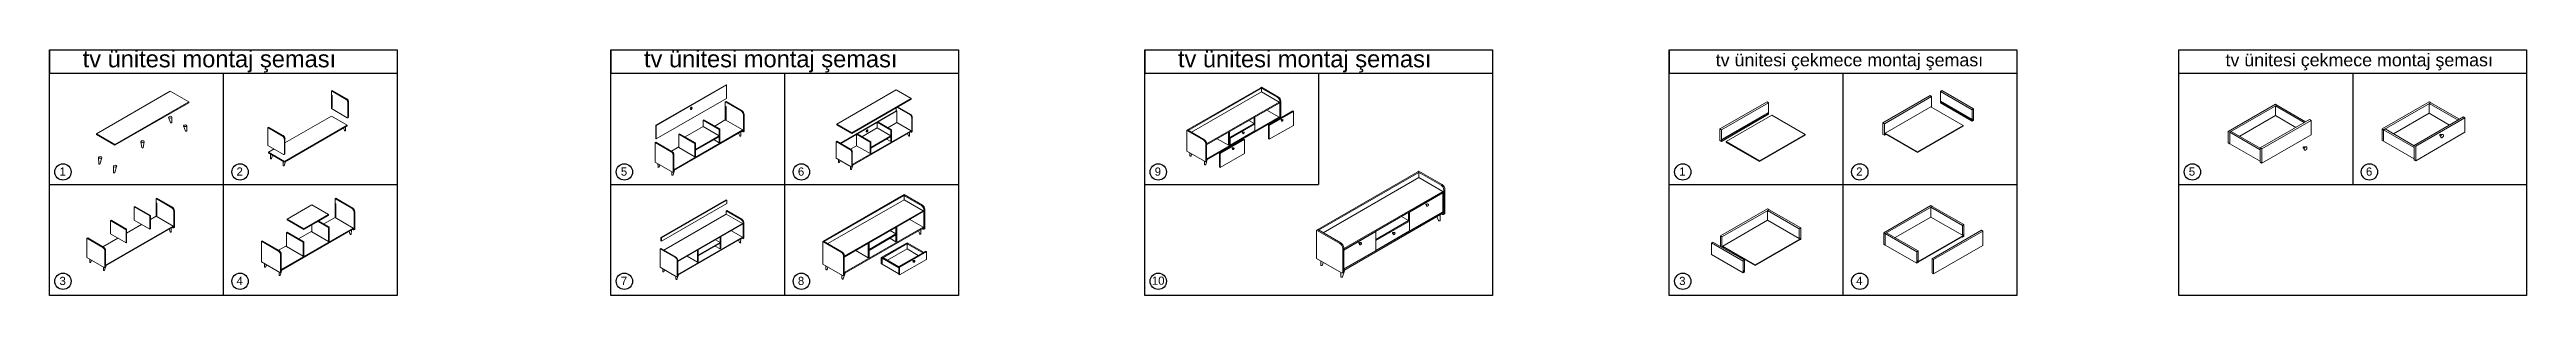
# Model space of a CAD drawing. Header units: millimetres. Extents: x -7406 to 84584, y -20714 to -7599.
# Drawn here: x 31250 to 52417, y -14600 to -12496 of the extents above; entities that cross this region are included whole.
import ezdxf

# ---------------------------------------------------------------- set-up
doc = ezdxf.new("R2010")
doc.units = ezdxf.units.MM
doc.styles.get("Standard").update_dxf_attribs({"font": 'arial.ttf'})

msp = doc.modelspace()

# ---------------------------------------------------------------- texts
for s, p in [('1', (31335, -13575)), ('2', (32848, -13575)), ('5', (36132, -13575)), ('6', (37645, -13575)), ('9', (40694, -13575)), ('1', (45176, -13575)), ('2', (46689, -13575)), ('5', (49531, -13575)), ('6', (51045, -13575)), ('3', (31335, -14510)), ('4', (32848, -14510)), ('7', (36132, -14510)), ('8', (37645, -14510)), ('10', (40670, -14508)), ('3', (45176, -14510)), ('4', (46689, -14510))]:
    msp.add_text(s, height=69.8).set_placement(p)
at = {"color": 18, "true_color": 0x000000, "attachment_point": 1}
for s, width, gutter_width, insert, char_height in [('tv ünitesi montaj şeması', 171757.09, 723, (31533, -12504), 144.58), ('tv ünitesi montaj şeması', 171757.09, 723, (36330, -12504), 144.58), ('tv ünitesi montaj şeması', 171757.09, 723, (40893, -12504), 144.58), ('tv ünitesi çekmece montaj şeması', 129498.64, 545, (45489, -12531), 109.01), ('tv ünitesi çekmece montaj şeması', 129498.64, 545, (49845, -12531), 109.01)]:
    msp.add_mtext_dynamic_manual_height_columns(s, width=width, gutter_width=gutter_width, heights=[0], dxfattribs=dict(at, insert=insert, char_height=char_height))

# ---------------------------------------------------------------- linework, layer by layer
for p, q in [((31250, -12500), (34220, -12500)), ((31250, -14600), (31250, -12500)), ((34220, -12500), (34220, -14600)), ((36047, -12500), (39017, -12500)), ((36047, -14600), (36047, -12500)), ((36047, -12500), (36047, -12700)), ((39017, -12500), (39017, -14600)), ((40610, -12500), (43580, -12500)), ((40610, -14600), (40610, -12500)), ((40610, -12500), (40610, -12700)), ((43580, -12500), (43580, -14600)), ((45091, -12500), (48061, -12500)), ((45091, -14600), (45091, -12500)), ((45091, -12500), (45091, -12700)), ((48061, -12500), (48061, -14600)), ((49447, -12500), (52417, -12500)), ((49447, -14600), (49447, -12500)), ((52417, -12500), (52417, -14600)), ((34220, -14600), (31250, -14600)), ((39017, -14600), (36047, -14600)), ((43580, -14600), (40610, -14600)), ((48061, -14600), (45091, -14600)), ((52417, -14600), (49447, -14600))]:
    msp.add_line(p, q)
at = {"color": 18, "true_color": 0x000000}
msp.add_line((31250, -12500), (31250, -12700), dxfattribs=at)
at = {"color": 7, "true_color": 0xffffff}
for p, q in [((31250, -12700), (34220, -12700)), ((32735, -12700), (32735, -14600)), ((36047, -12700), (39017, -12700)), ((37532, -12700), (37532, -14600)), ((40610, -12700), (43580, -12700)), ((42095, -12700), (42095, -13650)), ((45091, -12700), (48061, -12700)), ((46576, -12700), (46576, -14600)), ((49447, -12700), (52417, -12700)), ((50932, -12700), (50932, -13650)), ((31250, -13650), (34220, -13650)), ((36047, -13650), (39017, -13650)), ((40610, -13650), (42095, -13650)), ((45091, -13650), (48061, -13650)), ((49447, -13650), (52417, -13650))]:
    msp.add_line(p, q, dxfattribs=at)
at = {"color": 0, "linetype": 'Continuous', "lineweight": 0, "extrusion": (0, 0.816497, 0.57735)}
for p, q in [((31650, -13217), (32281, -12852)), ((32281, -12852), (32440, -12943)), ((33659, -12850), (33665, -12847)), ((33784, -12923), (33659, -12850)), ((33659, -12850), (33659, -13002)), ((33662, -12887), (33665, -12888)), ((33662, -12991), (33662, -12887)), ((33665, -12847), (33790, -12919)), ((33665, -12888), (33665, -12992)), ((37031, -12798), (36431, -13144)), ((36434, -13146), (37034, -12799)), ((37031, -12798), (37034, -12799)), ((37034, -12799), (37034, -12915)), ((37977, -13134), (38486, -12841)), ((38486, -12841), (38613, -12914)), ((40975, -13184), (41601, -12823)), ((41607, -12827), (40981, -13188)), ((41010, -13204), (41607, -12859)), ((41601, -12823), (41607, -12819)), ((41746, -12907), (41601, -12823)), ((41601, -12823), (41607, -12827)), ((41607, -12819), (41753, -12903)), ((41607, -12859), (41607, -12827)), ((41607, -12859), (41758, -12946)), ((46918, -13124), (47320, -12891)), ((47333, -12899), (46931, -13131)), ((47320, -12891), (47333, -12899)), ((47333, -12899), (47333, -12989)), ((47409, -12855), (47421, -12848)), ((47409, -12855), (47409, -12938)), ((47679, -13011), (47409, -12855)), ((47421, -12848), (47692, -13004)), ((32440, -12943), (31808, -13308)), ((31808, -13315), (32440, -12951)), ((32285, -13121), (32268, -13077)), ((32296, -13075), (32295, -13120)), ((32440, -12943), (32440, -12951)), ((33262, -13294), (33659, -13065)), ((33659, -13002), (33793, -13080)), ((33659, -13065), (33794, -13142)), ((33665, -12989), (33662, -12991)), ((33665, -12992), (33662, -12991)), ((33798, -13080), (33803, -13077)), ((33799, -12949), (33799, -13076)), ((33805, -12946), (33805, -13073)), ((36434, -13261), (37034, -12915)), ((36841, -13097), (36835, -13101)), ((36835, -13101), (36971, -13179)), ((36835, -13101), (36835, -13156)), ((36977, -13176), (36841, -13097)), ((36934, -13151), (37025, -13099)), ((37025, -12945), (37031, -12942)), ((37163, -13025), (37025, -12945)), ((37025, -12945), (37025, -13099)), ((37025, -13099), (37174, -13184)), ((37028, -12985), (37031, -12987)), ((37028, -13100), (37028, -12985)), ((37031, -13099), (37028, -13100)), ((37031, -13102), (37028, -13100)), ((37031, -12942), (37169, -13022)), ((37031, -12987), (37031, -13102)), ((37180, -13054), (37180, -13195)), ((37186, -13051), (37186, -13191)), ((38488, -13020), (38009, -13297)), ((38011, -13299), (38491, -13022)), ((38613, -12914), (38105, -13208)), ((38105, -13214), (38613, -12920)), ((38328, -13116), (38323, -13119)), ((38323, -13119), (38439, -13186)), ((38323, -13119), (38323, -13166)), ((38445, -13183), (38328, -13116)), ((38413, -13165), (38491, -13120)), ((38486, -12994), (38486, -13022)), ((38488, -13020), (38491, -13022)), ((38491, -13022), (38491, -13120)), ((38491, -13120), (38613, -13191)), ((38604, -13054), (38492, -12990)), ((38497, -12987), (38609, -13051)), ((38613, -12914), (38613, -12920)), ((38618, -13079), (38618, -13200)), ((38623, -13076), (38623, -13197)), ((41758, -12946), (41138, -13304)), ((41138, -13311), (41758, -12954)), ((41758, -13075), (41138, -13433)), ((41138, -13440), (41758, -13082)), ((41500, -13102), (41544, -13128)), ((41544, -13077), (41544, -13128)), ((41551, -13073), (41551, -13131)), ((41653, -13014), (41758, -13075)), ((41667, -13142), (41874, -13022)), ((41880, -13026), (41673, -13145)), ((41723, -13109), (41721, -13103)), ((41741, -13092), (41741, -13099)), ((41751, -13086), (41757, -13090)), ((41758, -12946), (41758, -12954)), ((41758, -13075), (41758, -13082)), ((41764, -12938), (41764, -13085)), ((41771, -12934), (41771, -13082)), ((41780, -13108), (41781, -13109)), ((41788, -13095), (41789, -13096)), ((41874, -13022), (41880, -13026)), ((41880, -13026), (41880, -13145)), ((45524, -13176), (45927, -12944)), ((45939, -12952), (45537, -13184)), ((45537, -13282), (45939, -13050)), ((45543, -13263), (45933, -13039)), ((45933, -13045), (45543, -13270)), ((45579, -13284), (45969, -13059)), ((45927, -12944), (45939, -12952)), ((45933, -13045), (45927, -13042)), ((45933, -13039), (45933, -13045)), ((45939, -12952), (45939, -13050)), ((45969, -13059), (46252, -13223)), ((46937, -13211), (47327, -12986)), ((47327, -12986), (47603, -13145)), ((47409, -12938), (47679, -13094)), ((47409, -12945), (47414, -12942)), ((47679, -13101), (47409, -12945)), ((47409, -12945), (47409, -12953)), ((47409, -12953), (47679, -13109)), ((47692, -13004), (47679, -13011)), ((47679, -13011), (47679, -13094)), ((47679, -13094), (47685, -13091)), ((47685, -13097), (47679, -13094)), ((47685, -13097), (47679, -13101)), ((47679, -13101), (47679, -13109)), ((47679, -13109), (47692, -13102)), ((47685, -13091), (47685, -13097)), ((47692, -13004), (47692, -13102)), ((49868, -13197), (50271, -12964)), ((50283, -12972), (49881, -13204)), ((49966, -13238), (50271, -13062)), ((50563, -13094), (50141, -13338)), ((50154, -13345), (50576, -13102)), ((50271, -12964), (50283, -12972)), ((50271, -12979), (50283, -12972)), ((50271, -12979), (50271, -13062)), ((50517, -13121), (50271, -12979)), ((50271, -13062), (50445, -13163)), ((50283, -12972), (50529, -13114)), ((50576, -13102), (50563, -13094)), ((50576, -13225), (50576, -13102)), ((51184, -13176), (51586, -12943)), ((51599, -12951), (51196, -13183)), ((51281, -13217), (51586, -13041)), ((51878, -13073), (51457, -13317)), ((51470, -13324), (51891, -13081)), ((51586, -12943), (51599, -12951)), ((51586, -12958), (51599, -12951)), ((51586, -12958), (51586, -13041)), ((51832, -13100), (51586, -12958)), ((51586, -13041), (51760, -13142)), ((51599, -12951), (51845, -13093)), ((51891, -13081), (51878, -13073)), ((51891, -13204), (51891, -13081)), ((31808, -13308), (31650, -13217)), ((31650, -13217), (31650, -13224)), ((31650, -13224), (31808, -13315)), ((31808, -13308), (31808, -13315)), ((32040, -13334), (32031, -13285)), ((32050, -13334), (32059, -13285)), ((32412, -13194), (32395, -13150)), ((32423, -13148), (32422, -13193)), ((33122, -13161), (33116, -13164)), ((33116, -13164), (33241, -13236)), ((33116, -13164), (33116, -13316)), ((33250, -13393), (33116, -13316)), ((33247, -13233), (33122, -13161)), ((33794, -13142), (33257, -13453)), ((33257, -13459), (33794, -13149)), ((33257, -13262), (33257, -13390)), ((33262, -13259), (33262, -13387)), ((33771, -13188), (33762, -13167)), ((33780, -13157), (33779, -13188)), ((33794, -13142), (33794, -13149)), ((36431, -13288), (36425, -13292)), ((36425, -13292), (36563, -13371)), ((36425, -13292), (36425, -13460)), ((36434, -13146), (36431, -13144)), ((36431, -13144), (36431, -13259)), ((36431, -13259), (36434, -13261)), ((36569, -13368), (36431, -13288)), ((36434, -13261), (36434, -13146)), ((36564, -13365), (36628, -13328)), ((37174, -13184), (36586, -13524)), ((36586, -13531), (37174, -13191)), ((36628, -13220), (36634, -13217)), ((36764, -13299), (36628, -13220)), ((36628, -13220), (36628, -13334)), ((36628, -13334), (36764, -13413)), ((36634, -13217), (36770, -13295)), ((36682, -13244), (36835, -13156)), ((36770, -13295), (36764, -13299)), ((36764, -13299), (36764, -13413)), ((36971, -13235), (36770, -13350)), ((36770, -13357), (36971, -13242)), ((36770, -13295), (36770, -13409)), ((36835, -13156), (36971, -13235)), ((36971, -13293), (36926, -13267)), ((36971, -13179), (36977, -13176)), ((36971, -13179), (36971, -13293)), ((36971, -13235), (36971, -13242)), ((36977, -13290), (36971, -13293)), ((36977, -13176), (36977, -13290)), ((37148, -13235), (37139, -13211)), ((37158, -13200), (37157, -13235)), ((37167, -13195), (37173, -13199)), ((37174, -13184), (37174, -13191)), ((37178, -13199), (37184, -13196)), ((37977, -13279), (37972, -13282)), ((37972, -13282), (38090, -13351)), ((37972, -13282), (37972, -13426)), ((38105, -13208), (37977, -13134)), ((37977, -13134), (37977, -13140)), ((37977, -13140), (38105, -13214)), ((38096, -13348), (37977, -13279)), ((38096, -13348), (38147, -13319)), ((38105, -13208), (38105, -13214)), ((38613, -13191), (38110, -13481)), ((38110, -13487), (38613, -13197)), ((38146, -13221), (38151, -13218)), ((38263, -13288), (38146, -13221)), ((38146, -13221), (38146, -13319)), ((38146, -13319), (38263, -13386)), ((38151, -13218), (38268, -13285)), ((38192, -13242), (38323, -13166)), ((38268, -13285), (38263, -13288)), ((38263, -13288), (38263, -13386)), ((38439, -13234), (38268, -13333)), ((38268, -13339), (38439, -13240)), ((38268, -13285), (38268, -13383)), ((38268, -13333), (38268, -13339)), ((38323, -13166), (38439, -13234)), ((38439, -13284), (38401, -13262)), ((38439, -13186), (38445, -13183)), ((38439, -13186), (38439, -13284)), ((38439, -13234), (38439, -13240)), ((38445, -13281), (38439, -13284)), ((38445, -13183), (38445, -13281)), ((38591, -13234), (38583, -13214)), ((38599, -13204), (38599, -13234)), ((38607, -13200), (38612, -13203)), ((38613, -13191), (38613, -13197)), ((38616, -13203), (38622, -13200)), ((40975, -13184), (40969, -13188)), ((40969, -13188), (41114, -13272)), ((40969, -13188), (40969, -13365)), ((40981, -13188), (40975, -13184)), ((41120, -13268), (40975, -13184)), ((41132, -13303), (41132, -13451)), ((41138, -13299), (41138, -13447)), ((41229, -13259), (41326, -13315)), ((41455, -13264), (41248, -13383)), ((41254, -13387), (41462, -13267)), ((41326, -13203), (41326, -13315)), ((41326, -13315), (41333, -13312)), ((41544, -13128), (41333, -13250)), ((41544, -13128), (41333, -13250)), ((41333, -13199), (41333, -13312)), ((41333, -13250), (41333, -13257)), ((41333, -13250), (41339, -13254)), ((41333, -13312), (41333, -13250)), ((41339, -13315), (41333, -13312)), ((41339, -13254), (41551, -13131)), ((41551, -13193), (41339, -13315)), ((41339, -13315), (41339, -13254)), ((41448, -13215), (41450, -13216)), ((41462, -13267), (41455, -13264)), ((41456, -13202), (41457, -13203)), ((41462, -13267), (41462, -13386)), ((41551, -13131), (41544, -13128)), ((41551, -13193), (41551, -13131)), ((41673, -13145), (41667, -13142)), ((41667, -13142), (41667, -13260)), ((41667, -13260), (41673, -13264)), ((41673, -13264), (41880, -13145)), ((41673, -13145), (41673, -13264)), ((45537, -13184), (45524, -13176)), ((45524, -13176), (45524, -13274)), ((45524, -13274), (45537, -13282)), ((45537, -13184), (45537, -13282)), ((45543, -13270), (45543, -13263)), ((45579, -13291), (45579, -13284)), ((45579, -13284), (45862, -13448)), ((45862, -13454), (45579, -13291)), ((45862, -13448), (46252, -13223)), ((45862, -13454), (46252, -13229)), ((46252, -13223), (46252, -13229)), ((46931, -13131), (46918, -13124)), ((46918, -13124), (46918, -13222)), ((46918, -13222), (46931, -13229)), ((46931, -13131), (46931, -13229)), ((46931, -13229), (46944, -13221)), ((46937, -13217), (46937, -13211)), ((46937, -13211), (47213, -13370)), ((47213, -13377), (46937, -13217)), ((47213, -13370), (47603, -13145)), ((47213, -13377), (47603, -13152)), ((47603, -13145), (47603, -13152)), ((49881, -13204), (49868, -13197)), ((49868, -13197), (49868, -13295)), ((49868, -13295), (49881, -13302)), ((49881, -13204), (49894, -13197)), ((49881, -13204), (49881, -13302)), ((49881, -13204), (49881, -13302)), ((50141, -13354), (49881, -13204)), ((49881, -13302), (50141, -13452)), ((49894, -13197), (50141, -13340)), ((50576, -13225), (50154, -13468)), ((50535, -13329), (50538, -13330)), ((51196, -13183), (51184, -13176)), ((51184, -13176), (51184, -13274)), ((51184, -13274), (51196, -13281)), ((51196, -13183), (51209, -13176)), ((51196, -13183), (51196, -13281)), ((51196, -13183), (51196, -13281)), ((51457, -13333), (51196, -13183)), ((51196, -13281), (51457, -13431)), ((51209, -13176), (51457, -13319)), ((51457, -13317), (51470, -13324)), ((51457, -13440), (51457, -13317)), ((51891, -13204), (51470, -13447)), ((51470, -13447), (51470, -13324)), ((51687, -13248), (51690, -13250)), ((51702, -13222), (51705, -13224)), ((31670, -13475), (31669, -13421)), ((31696, -13422), (31680, -13476)), ((31797, -13549), (31796, -13494)), ((31823, -13496), (31807, -13549)), ((33122, -13375), (33170, -13347)), ((33257, -13453), (33122, -13375)), ((33122, -13375), (33122, -13381)), ((33122, -13381), (33257, -13459)), ((33139, -13428), (33138, -13391)), ((33156, -13401), (33147, -13428)), ((33247, -13490), (33246, -13453)), ((33255, -13394), (33260, -13390)), ((33267, -13453), (33255, -13491)), ((33257, -13453), (33257, -13459)), ((36573, -13545), (36425, -13460)), ((36450, -13500), (36449, -13474)), ((36465, -13483), (36459, -13500)), ((36569, -13569), (36569, -13543)), ((36578, -13546), (36584, -13542)), ((36592, -13527), (36579, -13569)), ((36580, -13401), (36580, -13541)), ((36586, -13397), (36586, -13538)), ((36764, -13413), (36770, -13409)), ((36770, -13350), (36770, -13357)), ((38099, -13499), (37972, -13426)), ((37993, -13461), (37993, -13438)), ((38006, -13446), (38001, -13461)), ((38096, -13520), (38095, -13497)), ((38103, -13500), (38108, -13497)), ((38115, -13484), (38104, -13520)), ((38105, -13376), (38105, -13496)), ((38110, -13373), (38110, -13493)), ((38263, -13386), (38268, -13383)), ((41125, -13455), (40969, -13365)), ((40995, -13407), (40994, -13380)), ((41010, -13389), (41005, -13408)), ((41121, -13480), (41120, -13453)), ((41130, -13456), (41136, -13452)), ((41144, -13436), (41131, -13481)), ((41248, -13383), (41254, -13387)), ((41248, -13383), (41248, -13502)), ((41254, -13506), (41248, -13502)), ((41462, -13386), (41254, -13506)), ((41254, -13387), (41254, -13506)), ((41363, -13351), (41361, -13350)), ((41370, -13338), (41369, -13337)), ((42087, -14036), (42942, -13542)), ((42942, -13542), (42951, -13537)), ((42942, -13542), (42951, -13547)), ((43141, -13656), (42942, -13542)), ((42951, -13537), (43150, -13651)), ((45862, -13448), (45862, -13454)), ((47213, -13370), (47213, -13377)), ((50141, -13338), (50154, -13345)), ((50141, -13461), (50141, -13338)), ((50154, -13468), (50141, -13461)), ((50154, -13468), (50154, -13345)), ((50520, -13355), (50523, -13356)), ((51470, -13447), (51457, -13440)), ((37864, -14134), (38545, -13741)), ((38552, -13745), (37871, -14138)), ((38545, -13741), (38552, -13737)), ((38545, -13741), (38552, -13745)), ((38703, -13832), (38545, -13741)), ((38552, -13737), (38710, -13828)), ((38552, -13781), (38552, -13745)), ((42951, -13547), (42095, -14041)), ((42134, -14063), (42951, -13592)), ((43156, -13710), (42310, -14199)), ((42310, -14209), (43156, -13720)), ((43156, -13722), (42873, -13886)), ((42951, -13592), (42951, -13547)), ((42951, -13592), (43156, -13710)), ((43155, -13721), (43156, -13722)), ((43156, -13710), (43156, -13720)), ((43156, -13722), (43156, -13884)), ((43165, -13698), (43165, -13901)), ((43174, -13693), (43174, -13896)), ((31770, -13960), (31776, -13957)), ((31904, -14038), (31770, -13960)), ((31770, -13960), (31770, -14072)), ((31776, -13957), (31909, -14034)), ((31979, -13840), (31973, -13843)), ((31973, -13843), (32107, -13920)), ((31973, -13843), (31973, -13955)), ((32107, -14032), (31973, -13955)), ((32113, -13917), (31979, -13840)), ((32107, -13920), (32113, -13917)), ((32107, -13920), (32107, -14032)), ((32113, -13917), (32113, -14029)), ((32113, -13949), (32160, -13922)), ((32160, -13771), (32166, -13768)), ((32295, -13849), (32160, -13771)), ((32160, -13771), (32160, -13922)), ((32160, -13922), (32306, -14006)), ((32163, -13810), (32166, -13812)), ((32163, -13924), (32163, -13810)), ((32166, -13922), (32163, -13924)), ((32166, -13925), (32163, -13924)), ((32166, -13768), (32301, -13846)), ((32166, -13812), (32166, -13925)), ((32312, -13878), (32312, -14016)), ((32318, -13875), (32318, -14013)), ((33280, -13947), (33491, -13825)), ((33423, -14029), (33280, -13947)), ((33280, -13947), (33280, -13954)), ((33280, -13954), (33423, -14037)), ((33634, -13908), (33423, -14029)), ((33423, -14037), (33634, -13915)), ((33491, -13825), (33634, -13908)), ((33545, -13967), (33634, -14018)), ((33640, -14015), (33551, -13963)), ((33595, -13988), (33690, -13933)), ((33634, -13908), (33634, -13915)), ((33690, -13773), (33697, -13769)), ((33835, -13856), (33690, -13773)), ((33690, -13773), (33690, -13933)), ((33690, -13933), (33846, -14024)), ((33694, -13815), (33697, -13816)), ((33694, -13935), (33694, -13815)), ((33697, -13934), (33694, -13935)), ((33697, -13937), (33694, -13935)), ((33697, -13769), (33841, -13853)), ((33697, -13816), (33697, -13937)), ((33853, -13887), (33853, -14035)), ((33859, -13883), (33859, -14031)), ((36473, -14103), (37032, -13781)), ((37037, -13784), (36479, -14107)), ((36479, -14136), (37037, -13814)), ((36499, -14212), (37032, -13904)), ((37032, -13781), (37037, -13784)), ((37032, -13875), (37037, -13872)), ((37161, -13950), (37032, -13875)), ((37032, -13875), (37032, -13904)), ((37032, -13904), (37172, -13985)), ((37037, -13814), (37037, -13784)), ((37037, -13872), (37167, -13946)), ((37902, -14156), (38552, -13781)), ((38715, -13875), (38041, -14264)), ((38041, -14273), (38715, -13883)), ((38552, -13781), (38715, -13875)), ((38601, -13949), (38715, -14015)), ((38715, -13875), (38715, -13883)), ((38722, -13866), (38722, -14027)), ((38729, -13862), (38729, -14023)), ((43156, -13886), (42310, -14375)), ((42310, -14385), (43156, -13896)), ((42864, -13958), (42584, -14120)), ((42864, -13958), (42584, -14120)), ((42584, -14130), (42873, -13963)), ((42804, -13924), (42864, -13958)), ((42864, -13889), (42864, -13958)), ((42864, -13889), (42864, -13958)), ((42873, -13963), (42864, -13958)), ((42873, -13886), (42872, -13885)), ((42873, -14048), (43156, -13884)), ((42873, -13886), (42873, -14048)), ((42873, -14048), (42873, -13963)), ((43019, -13835), (43021, -13836)), ((43030, -13817), (43032, -13818)), ((43119, -13959), (43106, -13925)), ((43134, -13909), (43133, -13958)), ((43147, -13902), (43155, -13907)), ((43155, -13885), (43156, -13886)), ((43156, -13886), (43156, -13896)), ((43162, -13907), (43171, -13902)), ((45529, -14091), (45932, -13859)), ((45944, -13866), (45542, -14099)), ((45548, -14178), (45932, -13957)), ((45932, -13859), (45944, -13866)), ((45932, -13874), (45944, -13866)), ((45932, -13874), (45932, -13957)), ((46202, -14030), (45932, -13874)), ((45932, -13957), (46202, -14113)), ((45944, -13866), (46215, -14022)), ((46924, -14063), (47326, -13831)), ((47339, -13838), (46936, -14071)), ((47021, -14105), (47326, -13929)), ((47326, -13831), (47339, -13838)), ((47326, -13846), (47339, -13838)), ((47326, -13846), (47326, -13929)), ((47596, -14002), (47326, -13846)), ((47326, -13929), (47596, -14085)), ((47339, -13838), (47609, -13994)), ((31576, -14108), (31570, -14111)), ((31570, -14111), (31706, -14190)), ((31570, -14111), (31570, -14276)), ((31712, -14186), (31576, -14108)), ((31706, -14183), (31834, -14109)), ((32306, -14006), (31728, -14340)), ((31728, -14346), (32306, -14013)), ((31770, -14072), (31904, -14150)), ((31909, -14034), (31904, -14038)), ((31904, -14038), (31904, -14150)), ((31904, -14150), (31909, -14146)), ((31909, -14066), (32037, -13992)), ((31909, -14034), (31909, -14146)), ((32113, -14029), (32107, -14032)), ((32281, -14056), (32272, -14033)), ((32290, -14022), (32290, -14055)), ((32299, -14017), (32305, -14020)), ((32306, -14006), (32306, -14013)), ((32310, -14021), (32316, -14017)), ((33068, -14132), (33061, -14136)), ((33061, -14136), (33206, -14220)), ((33061, -14136), (33061, -14312)), ((33212, -14216), (33068, -14132)), ((33207, -14213), (33274, -14174)), ((33846, -14024), (33230, -14379)), ((33230, -14387), (33846, -14031)), ((33274, -14061), (33280, -14057)), ((33417, -14143), (33274, -14061)), ((33274, -14061), (33274, -14180)), ((33274, -14180), (33417, -14263)), ((33280, -14057), (33423, -14140)), ((33378, -14114), (33491, -14049)), ((33423, -14140), (33417, -14143)), ((33417, -14143), (33417, -14263)), ((33423, -14029), (33423, -14037)), ((33423, -14140), (33423, -14259)), ((33491, -13998), (33491, -14055)), ((33634, -14138), (33491, -14055)), ((33634, -14018), (33640, -14015)), ((33634, -14018), (33634, -14138)), ((33640, -14134), (33634, -14138)), ((33640, -14015), (33640, -14134)), ((33819, -14077), (33810, -14052)), ((33830, -14040), (33829, -14076)), ((33839, -14035), (33846, -14039)), ((33846, -14024), (33846, -14031)), ((33851, -14039), (33857, -14035)), ((36479, -14107), (36473, -14103)), ((36473, -14133), (36473, -14103)), ((36473, -14133), (36479, -14136)), ((36479, -14136), (36479, -14107)), ((37172, -13985), (36619, -14304)), ((36619, -14310), (37172, -13991)), ((37172, -14100), (36619, -14419)), ((36619, -14425), (37172, -14106)), ((36981, -14147), (36792, -14256)), ((36792, -14262), (36981, -14153)), ((36981, -14202), (36939, -14178)), ((36942, -14124), (36981, -14147)), ((36981, -14101), (36981, -14202)), ((36981, -14147), (36981, -14153)), ((36987, -14098), (36987, -14199)), ((37078, -14046), (37172, -14100)), ((37147, -14147), (37139, -14125)), ((37157, -14115), (37156, -14147)), ((37165, -14110), (37171, -14113)), ((37172, -13985), (37172, -13991)), ((37172, -14100), (37172, -14106)), ((37175, -14114), (37181, -14110)), ((37177, -13977), (37177, -14109)), ((37183, -13974), (37183, -14106)), ((37864, -14134), (37857, -14138)), ((37857, -14138), (38015, -14230)), ((37857, -14138), (37857, -14331)), ((37871, -14138), (37864, -14134)), ((38022, -14226), (37864, -14134)), ((38715, -14015), (38041, -14404)), ((38041, -14413), (38715, -14023)), ((38246, -14154), (38246, -14277)), ((38483, -14073), (38253, -14206)), ((38253, -14214), (38483, -14081)), ((38253, -14150), (38253, -14273)), ((38358, -14276), (38578, -14149)), ((38585, -14153), (38365, -14280)), ((38483, -14140), (38432, -14110)), ((38435, -14045), (38483, -14073)), ((38483, -14018), (38483, -14140)), ((38483, -14073), (38483, -14081)), ((38490, -14136), (38483, -14140)), ((38490, -14013), (38490, -14136)), ((38578, -14149), (38585, -14153)), ((38578, -14157), (38585, -14153)), ((38578, -14157), (38578, -14202)), ((38712, -14234), (38578, -14157)), ((38585, -14153), (38719, -14230)), ((38686, -14074), (38676, -14046)), ((38697, -14034), (38697, -14073)), ((38708, -14028), (38715, -14032)), ((38715, -14015), (38715, -14023)), ((38720, -14032), (38727, -14028)), ((42087, -14036), (42078, -14041)), ((42078, -14041), (42277, -14155)), ((42078, -14041), (42078, -14283)), ((42285, -14150), (42087, -14036)), ((42095, -14041), (42087, -14036)), ((42310, -14211), (42584, -14052)), ((42449, -14167), (42447, -14165)), ((42459, -14149), (42457, -14148)), ((42584, -14052), (42583, -14052)), ((42873, -14048), (42584, -14215)), ((42584, -14052), (42584, -14215)), ((42584, -14215), (42584, -14130)), ((42733, -14078), (42735, -14079)), ((42743, -14060), (42745, -14061)), ((45452, -14151), (45465, -14143)), ((45452, -14151), (45452, -14249)), ((45722, -14307), (45452, -14151)), ((45465, -14143), (45735, -14299)), ((45542, -14099), (45529, -14091)), ((45529, -14091), (45529, -14181)), ((45542, -14099), (45542, -14188)), ((45548, -14185), (45548, -14178)), ((45548, -14178), (45825, -14338)), ((45825, -14338), (46215, -14113)), ((45825, -14344), (46215, -14119)), ((46201, -14127), (46202, -14128)), ((46215, -14022), (46202, -14030)), ((46202, -14030), (46202, -14113)), ((46202, -14113), (46208, -14109)), ((46202, -14128), (46215, -14120)), ((46202, -14127), (46202, -14128)), ((46208, -14109), (46215, -14113)), ((46215, -14022), (46215, -14113)), ((46215, -14113), (46215, -14119)), ((46215, -14119), (46215, -14120)), ((46936, -14071), (46924, -14063)), ((46924, -14063), (46924, -14161)), ((46924, -14161), (46936, -14169)), ((46936, -14071), (46949, -14063)), ((46936, -14071), (46936, -14169)), ((46936, -14071), (46936, -14169)), ((47206, -14226), (46936, -14071)), ((46936, -14169), (47206, -14324)), ((46949, -14063), (47219, -14219)), ((47219, -14310), (47609, -14085)), ((47219, -14316), (47609, -14091)), ((47759, -14042), (47337, -14286)), ((47350, -14293), (47772, -14050)), ((47772, -14173), (47350, -14416)), ((47595, -14099), (47596, -14100)), ((47609, -13994), (47596, -14002)), ((47596, -14002), (47596, -14085)), ((47596, -14085), (47602, -14081)), ((47596, -14100), (47609, -14092)), ((47596, -14099), (47596, -14100)), ((47602, -14081), (47609, -14085)), ((47609, -13994), (47609, -14085)), ((47609, -14085), (47609, -14091)), ((47609, -14091), (47609, -14092)), ((47772, -14050), (47759, -14042)), ((47772, -14173), (47772, -14050)), ((31716, -14361), (31570, -14276)), ((31594, -14316), (31594, -14290)), ((31609, -14299), (31604, -14316)), ((31712, -14384), (31711, -14358)), ((31720, -14361), (31726, -14358)), ((31734, -14343), (31721, -14384)), ((31722, -14218), (31722, -14357)), ((31728, -14215), (31728, -14353)), ((33217, -14402), (33061, -14312)), ((33087, -14354), (33087, -14327)), ((33103, -14336), (33097, -14355)), ((33236, -14383), (33222, -14427)), ((33224, -14250), (33224, -14398)), ((33230, -14246), (33230, -14394)), ((33417, -14263), (33423, -14259)), ((36473, -14197), (36468, -14200)), ((36468, -14200), (36598, -14275)), ((36468, -14200), (36468, -14358)), ((36607, -14439), (36468, -14358)), ((36603, -14272), (36473, -14197)), ((36491, -14396), (36491, -14372)), ((36505, -14380), (36500, -14397)), ((36613, -14303), (36613, -14435)), ((36619, -14299), (36619, -14432)), ((36700, -14264), (36787, -14314)), ((36787, -14214), (36787, -14314)), ((36787, -14314), (36792, -14311)), ((36792, -14210), (36792, -14311)), ((36792, -14256), (36792, -14262)), ((36987, -14199), (36981, -14202)), ((38027, -14429), (37857, -14331)), ((37885, -14377), (37885, -14347)), ((37902, -14357), (37896, -14378)), ((38034, -14263), (38034, -14425)), ((38041, -14259), (38041, -14421)), ((38140, -14216), (38246, -14277)), ((38246, -14277), (38253, -14273)), ((38253, -14206), (38253, -14214)), ((38365, -14280), (38358, -14276)), ((38358, -14276), (38358, -14329)), ((38358, -14329), (38365, -14333)), ((38365, -14280), (38372, -14276)), ((38365, -14280), (38365, -14333)), ((38365, -14280), (38365, -14333)), ((38507, -14362), (38365, -14280)), ((38365, -14333), (38507, -14415)), ((38372, -14276), (38507, -14354)), ((38412, -14298), (38578, -14202)), ((38738, -14220), (38507, -14353)), ((38507, -14353), (38514, -14357)), ((38507, -14420), (38507, -14353)), ((38514, -14357), (38745, -14224)), ((38745, -14291), (38514, -14424)), ((38514, -14424), (38514, -14357)), ((38578, -14202), (38673, -14257)), ((38633, -14315), (38635, -14316)), ((38641, -14301), (38643, -14302)), ((38745, -14224), (38738, -14220)), ((38745, -14291), (38745, -14224)), ((42291, -14406), (42078, -14283)), ((42113, -14340), (42113, -14303)), ((42135, -14316), (42127, -14341)), ((42318, -14380), (42299, -14440)), ((42301, -14197), (42301, -14400)), ((42310, -14192), (42310, -14395)), ((42584, -14215), (42310, -14373)), ((45452, -14249), (45722, -14405)), ((45825, -14344), (45548, -14185)), ((45549, -14192), (45555, -14189)), ((45735, -14299), (45722, -14307)), ((45722, -14307), (45722, -14405)), ((45728, -14386), (45735, -14383)), ((45728, -14393), (45728, -14386)), ((45735, -14389), (45728, -14393)), ((45729, -14386), (45735, -14389)), ((45735, -14299), (45735, -14383)), ((45735, -14389), (45735, -14397)), ((45825, -14338), (45825, -14344)), ((47219, -14219), (47206, -14226)), ((47206, -14226), (47206, -14324)), ((47206, -14324), (47219, -14317)), ((47213, -14306), (47219, -14302)), ((47213, -14313), (47213, -14306)), ((47213, -14306), (47219, -14310)), ((47219, -14316), (47213, -14313)), ((47219, -14219), (47219, -14302)), ((47219, -14310), (47219, -14316)), ((47219, -14316), (47219, -14317)), ((47337, -14286), (47350, -14293)), ((47337, -14409), (47337, -14286)), ((47350, -14416), (47350, -14293)), ((33212, -14427), (33212, -14399)), ((33222, -14402), (33228, -14399)), ((36603, -14461), (36603, -14436)), ((36611, -14439), (36617, -14436)), ((36625, -14422), (36612, -14461)), ((38022, -14456), (38022, -14426)), ((38032, -14430), (38039, -14426)), ((38048, -14409), (38033, -14457)), ((38514, -14424), (38507, -14420)), ((42286, -14440), (42285, -14402)), ((42298, -14406), (42307, -14401)), ((45722, -14405), (45735, -14397)), ((47350, -14416), (47337, -14409))]:
    msp.add_line(p, q, dxfattribs=at)
for centre in [(31365, -13543), (32878, -13543), (36162, -13543), (37675, -13543), (40725, -13543), (45207, -13543), (46720, -13543), (49562, -13543), (51075, -13543), (31365, -14478), (32878, -14478), (36162, -14478), (37675, -14478), (40725, -14478), (45207, -14478), (46720, -14478)]:
    msp.add_circle(centre, 69.8)
at = {"color": 0, "linetype": 'Continuous', "lineweight": 0, "extrusion": (-5.17926e-17, 3.41963e-17, -1)}
for centre, major_axis in [((41746, -12927), (12.5, -21.7)), ((33784, -12940), (10.8, -18.7)), ((37163, -13044), (11.9, -20.6)), ((38604, -13071), (10.2, -17.6)), ((33247, -13250), (10.8, -18.7)), ((41120, -13289), (12.5, -21.7)), ((36569, -13387), (11.9, -20.6)), ((38096, -13364), (10.2, -17.6)), ((43141, -13684), (17.1, -29.7)), ((32295, -13869), (11.7, -20.3)), ((33835, -13877), (12.5, -21.6)), ((37161, -13968), (11.2, -19.4)), ((38703, -13855), (13.7, -23.6)), ((42285, -14178), (17.1, -29.7)), ((31712, -14205), (11.7, -20.3)), ((33212, -14236), (12.5, -21.6)), ((36603, -14290), (11.2, -19.4)), ((38022, -14248), (13.7, -23.6))]:
    msp.add_ellipse(centre, major_axis=major_axis, ratio=0.57735, start_param=-2.356194, end_param=-0.785398, dxfattribs=at)
at = {"color": 0, "linetype": 'Continuous', "lineweight": 0}
for centre, major_axis, start_param, end_param in [((41753, -12924), (-12.5, 21.7), -2.356194, -0.785398), ((32290, -13120), (-5.06, 0), 0.216508, 2.356194), ((32290, -13120), (5.06, 0), -0.785398, -0.010345), ((33790, -12937), (-10.8, 18.7), -2.356194, -0.785398), ((33799, -13070), (4.31, -7.46), 0, 0.785398), ((36731, -12998), (-6, -10.3), 0.228251, 2.913342), ((37169, -13041), (-11.9, 20.6), -2.356194, -0.785398), ((38609, -13068), (-10.2, 17.6), -2.356194, -0.785398), ((41777, -13098), (1.51, 2.61), -0.077366, 2.356194), ((41777, -13098), (-1.51, -2.61), -0.785398, 0.077366), ((41784, -13102), (3.76, 6.52), 0, 2.356194), ((41784, -13102), (-3.76, -6.52), -0.785398, 0), ((32045, -13334), (-5.06, 0), 0.103303, 0.785398), ((32045, -13334), (5.06, 0), -2.356194, -0.103303), ((32417, -13193), (-5.06, 0), 0.216508, 2.356194), ((32417, -13193), (5.06, 0), -0.785398, -0.010345), ((33241, -13254), (-10.8, 18.7), -2.356194, -0.785398), ((33775, -13188), (-4.31, 0), 0.216508, 2.356194), ((33775, -13188), (4.31, 0), -0.785398, -0.010345), ((37153, -13235), (-4.76, 0), 0.216508, 2.356194), ((37153, -13235), (4.76, 0), -0.785398, -0.010345), ((37179, -13188), (4.76, -8.25), 0, 0.785398), ((38234, -13190), (-5.09, -8.82), 0.228251, 2.913342), ((38595, -13234), (-4.07, 0), 0.216508, 2.356194), ((38595, -13234), (4.07, 0), -0.785398, -0.010345), ((38617, -13193), (4.07, -7.05), 0, 0.785398), ((41114, -13293), (-12.5, 21.7), -2.356194, -0.785398), ((41445, -13205), (1.51, 2.61), -0.077366, 2.356194), ((41445, -13205), (-1.51, -2.61), -0.785398, 0.077366), ((41452, -13209), (3.76, 6.52), 0, 2.356194), ((41452, -13209), (-3.76, -6.52), -0.785398, 0), ((50513, -13334), (3, 5.2), -0.077366, 2.356194), ((50527, -13342), (7.5, 13), 0, 2.356194), ((51680, -13227), (3, 5.2), -0.077366, 2.356194), ((51680, -13227), (-3, -5.2), -0.785398, 0.077366), ((51694, -13235), (7.5, 13), 0, 2.356194), ((51694, -13235), (-7.5, -13), -0.785398, 0), ((31683, -13421), (13.9, 0), -0.785398, 5.497787), ((31810, -13494), (13.9, 0), -0.785398, 5.497787), ((33250, -13386), (4.31, -7.46), -0.785398, 0.785398), ((36563, -13391), (-11.9, 20.6), -2.356194, -0.785398), ((36573, -13537), (4.76, -8.25), -0.785398, 0.785398), ((38090, -13367), (-10.2, 17.6), -2.356194, -0.785398), ((38099, -13493), (4.07, -7.05), -0.785398, 0.785398), ((41125, -13447), (5.02, -8.69), -0.785398, 0.785398), ((50513, -13334), (-3, -5.2), -0.785398, 0.077366), ((50527, -13342), (-7.5, -13), -0.785398, 0), ((43150, -13679), (-17.1, 29.7), -2.356194, -0.785398), ((32301, -13865), (-11.7, 20.3), -2.356194, -0.785398), ((33841, -13873), (-12.5, 21.6), -2.356194, -0.785398), ((37167, -13965), (-11.2, 19.4), -2.356194, -0.785398), ((38710, -13851), (-13.7, 23.6), -2.356194, -0.785398), ((43015, -13821), (2.06, 3.56), -0.077366, 2.356194), ((43015, -13821), (-2.06, -3.56), -0.785398, 0.077366), ((43024, -13826), (5.14, 8.91), 0, 2.356194), ((43024, -13826), (-5.14, -8.91), -0.785398, 0), ((43126, -13958), (-6.86, 0), 0.216508, 2.356194), ((43126, -13958), (6.86, 0), -0.785398, -0.010345), ((43164, -13891), (6.9, -11.9), 0, 0.785398), ((32285, -14055), (-4.68, 0), 0.216508, 2.356194), ((32285, -14055), (4.68, 0), -0.785398, -0.010345), ((32311, -14009), (4.68, -8.1), 0, 0.785398), ((33824, -14076), (-4.99, 0), 0.216508, 2.356194), ((33824, -14076), (4.99, 0), -0.785398, -0.010345), ((33852, -14027), (4.99, -8.65), 0, 0.785398), ((37152, -14147), (-4.48, 0), 0.216508, 2.356194), ((37152, -14147), (4.48, 0), -0.785398, -0.010345), ((37177, -14103), (4.48, -7.75), 0, 0.785398), ((38691, -14073), (-5.46, 0), 0.216508, 2.356194), ((38691, -14073), (5.46, 0), -0.785398, -0.010345), ((38722, -14019), (5.46, -9.46), 0, 0.785398), ((42277, -14183), (-17.1, 29.7), -2.356194, -0.785398), ((42729, -14064), (2.06, 3.56), -0.077366, 2.356194), ((42729, -14064), (-2.06, -3.56), -0.785398, 0.077366), ((42738, -14069), (5.14, 8.91), 0, 2.356194), ((42738, -14069), (-5.14, -8.91), -0.785398, 0), ((31706, -14209), (-11.7, 20.3), -2.356194, -0.785398), ((31716, -14353), (4.68, -8.1), -0.785398, 0.785398), ((33206, -14240), (-12.5, 21.6), -2.356194, -0.785398), ((36598, -14294), (-11.2, 19.4), -2.356194, -0.785398), ((38015, -14252), (-13.7, 23.6), -2.356194, -0.785398), ((38629, -14304), (1.64, 2.84), -0.077366, 2.356194), ((38629, -14304), (-1.64, -2.84), -0.785398, 0.077366), ((38637, -14308), (4.1, 7.09), 0, 2.356194), ((38637, -14308), (-4.1, -7.09), -0.785398, 0), ((33217, -14394), (4.99, -8.65), -0.785398, 0.785398), ((36607, -14431), (4.48, -7.75), -0.785398, 0.785398), ((38027, -14420), (5.46, -9.46), -0.785398, 0.785398), ((42291, -14395), (6.9, -11.9), -0.785398, 0.785398)]:
    msp.add_ellipse(centre, major_axis=major_axis, ratio=0.57735, start_param=start_param, end_param=end_param, dxfattribs=at)
at = {"color": 0, "linetype": 'Continuous', "lineweight": 0, "extrusion": (-5.04052e-17, 5.55112e-17, -1)}
for centre in [(32282, -13075), (32409, -13148)]:
    msp.add_ellipse(centre, major_axis=(-13.9, 0), ratio=0.57735, start_param=-2.356194, end_param=3.926991, dxfattribs=at)
at = {"color": 0, "linetype": 'Continuous', "lineweight": 0, "extrusion": (4.43555e-17, 8.97074e-17, -1)}
for centre, major_axis in [((33793, -13073), (4.31, -7.46)), ((37173, -13191), (4.76, -8.25)), ((38612, -13196), (4.07, -7.05)), ((43155, -13896), (6.9, -11.9)), ((32305, -14013), (4.68, -8.1)), ((33846, -14030), (4.99, -8.65)), ((37171, -14106), (4.48, -7.75)), ((38715, -14023), (5.46, -9.46))]:
    msp.add_ellipse(centre, major_axis=major_axis, ratio=0.57735, start_param=-0.785398, end_param=0.785398, dxfattribs=at)
at = {"color": 0, "linetype": 'Continuous', "lineweight": 0, "extrusion": (7.95482e-17, 8.22703e-17, -1)}
for centre, major_axis in [((36734, -13000), (-6, -10.3)), ((38237, -13192), (-5.09, -8.82))]:
    msp.add_ellipse(centre, major_axis=major_axis, ratio=0.57735, start_param=-5.497787, end_param=0.785398, dxfattribs=at)
at = {"color": 0, "linetype": 'Continuous', "lineweight": 0, "extrusion": (-5.50816e-17, 5.55112e-17, -1)}
msp.add_ellipse((32045, -13284), major_axis=(-13.9, 0), ratio=0.57735, start_param=-0.785398, end_param=5.497787, dxfattribs=at)
at = {"color": 0, "linetype": 'Continuous', "lineweight": 0, "extrusion": (7.31306e-17, -1.31083e-29, -1)}
for centre in [(31675, -13475), (31802, -13549)]:
    msp.add_ellipse(centre, major_axis=(-5.06, 0), ratio=0.57735, start_param=-2.356194, end_param=-0.00857, dxfattribs=at)
at = {"color": 0, "linetype": 'Continuous', "lineweight": 0, "extrusion": (-6.40988e-18, 2.22045e-16, -1)}
for centre in [(31675, -13475), (31802, -13549)]:
    msp.add_ellipse(centre, major_axis=(5.06, 0), ratio=0.57735, start_param=0.17958, end_param=0.785398, dxfattribs=at)
at = {"color": 0, "linetype": 'Continuous', "lineweight": 0, "extrusion": (-3.78917e-17, 5.55112e-17, -1)}
for centre, major_axis in [((33143, -13428), (-4.31, 0)), ((33251, -13490), (-4.31, 0)), ((37997, -13460), (-4.07, 0)), ((38100, -13520), (-4.07, 0)), ((41126, -13480), (-5.02, 0)), ((31716, -14384), (-4.68, 0)), ((33092, -14354), (-4.99, 0)), ((37891, -14377), (-5.46, 0)), ((33217, -14427), (-4.99, 0)), ((36608, -14461), (-4.48, 0)), ((38028, -14456), (-5.46, 0))]:
    msp.add_ellipse(centre, major_axis=major_axis, ratio=0.57735, start_param=-2.356194, end_param=-0.00857, dxfattribs=at)
at = {"color": 0, "linetype": 'Continuous', "lineweight": 0, "extrusion": (-6.1921e-17, 2.77556e-16, -1)}
for centre, major_axis in [((33143, -13428), (4.31, 0)), ((37891, -14377), (5.46, 0))]:
    msp.add_ellipse(centre, major_axis=major_axis, ratio=0.57735, start_param=0.17958, end_param=0.785398, dxfattribs=at)
at = {"color": 0, "linetype": 'Continuous', "lineweight": 0, "extrusion": (-6.1921e-17, 1.66533e-16, -1)}
for centre, major_axis in [((33251, -13490), (4.31, 0)), ((41126, -13480), (5.02, 0)), ((38028, -14456), (5.46, 0))]:
    msp.add_ellipse(centre, major_axis=major_axis, ratio=0.57735, start_param=0.17958, end_param=0.785398, dxfattribs=at)
at = {"color": 0, "linetype": 'Continuous', "lineweight": 0, "extrusion": (7.21111e-17, 4.16334e-17, -1)}
for centre, major_axis in [((33256, -13383), (4.31, -7.46)), ((36579, -13534), (4.76, -8.25)), ((38104, -13490), (4.07, -7.05)), ((41131, -13443), (5.02, -8.69)), ((31722, -14349), (4.68, -8.1)), ((33223, -14390), (4.99, -8.65)), ((36613, -14428), (4.48, -7.75)), ((38034, -14416), (5.46, -9.46)), ((42300, -14389), (6.9, -11.9))]:
    msp.add_ellipse(centre, major_axis=major_axis, ratio=0.57735, start_param=-0.785398, end_param=0, dxfattribs=at)
at = {"color": 0, "linetype": 'Continuous', "lineweight": 0, "extrusion": (-3.36596e-17, 5.55112e-17, -1)}
for centre in [(36454, -13500), (36574, -13569)]:
    msp.add_ellipse(centre, major_axis=(-4.76, 0), ratio=0.57735, start_param=-2.356194, end_param=-0.00857, dxfattribs=at)
at = {"color": 0, "linetype": 'Continuous', "lineweight": 0, "extrusion": (-3.62815e-17, 2.77556e-16, -1)}
msp.add_ellipse((36454, -13500), major_axis=(4.76, 0), ratio=0.57735, start_param=0.17958, end_param=0.785398, dxfattribs=at)
at = {"color": 0, "linetype": 'Continuous', "lineweight": 0, "extrusion": (6.83309e-17, 2.77556e-16, -1)}
for centre, major_axis in [((37997, -13460), (4.07, 0)), ((38100, -13520), (4.07, 0)), ((36574, -13569), (4.76, 0)), ((33092, -14354), (4.99, 0)), ((33217, -14427), (4.99, 0))]:
    msp.add_ellipse(centre, major_axis=major_axis, ratio=0.57735, start_param=0.17958, end_param=0.785398, dxfattribs=at)
at = {"color": 0, "linetype": 'Continuous', "lineweight": 0, "extrusion": (1.03002e-16, 1.66533e-16, -1)}
for centre, major_axis in [((41000, -13407), (-5.02, 0)), ((31599, -14316), (-4.68, 0)), ((42120, -14340), (-6.86, 0)), ((36495, -14396), (-4.48, 0)), ((42292, -14440), (-6.86, 0))]:
    msp.add_ellipse(centre, major_axis=major_axis, ratio=0.57735, start_param=-2.356194, end_param=-0.00857, dxfattribs=at)
at = {"color": 0, "linetype": 'Continuous', "lineweight": 0, "extrusion": (1.92296e-17, 3.33067e-16, -1)}
for centre, major_axis in [((41000, -13407), (5.02, 0)), ((42120, -14340), (6.86, 0))]:
    msp.add_ellipse(centre, major_axis=major_axis, ratio=0.57735, start_param=0.17958, end_param=0.785398, dxfattribs=at)
at = {"color": 0, "linetype": 'Continuous', "lineweight": 0, "extrusion": (-6.83926e-17, 1.03585e-16, -1)}
for centre, major_axis in [((41358, -13340), (-1.51, -2.61)), ((42442, -14151), (-2.06, -3.56))]:
    msp.add_ellipse(centre, major_axis=major_axis, ratio=0.57735, start_param=-0.077366, end_param=3.218958, dxfattribs=at)
at = {"color": 0, "linetype": 'Continuous', "lineweight": 0, "extrusion": (1.27622e-16, 5.45148e-17, -1)}
for centre, major_axis in [((41365, -13344), (-3.76, -6.52)), ((42452, -14157), (-5.14, -8.91))]:
    msp.add_ellipse(centre, major_axis=major_axis, ratio=0.57735, start_param=0, end_param=3.141593, dxfattribs=at)
at = {"color": 0, "linetype": 'Continuous', "lineweight": 0, "extrusion": (4.05137e-17, 1.11022e-16, -1)}
for centre, major_axis in [((31599, -14316), (4.68, 0)), ((31716, -14384), (4.68, 0)), ((36495, -14396), (4.48, 0)), ((36608, -14461), (4.48, 0))]:
    msp.add_ellipse(centre, major_axis=major_axis, ratio=0.57735, start_param=0.17958, end_param=0.785398, dxfattribs=at)
at = {"color": 0, "linetype": 'Continuous', "lineweight": 0, "extrusion": (-4.23215e-18, 5.55112e-17, -1)}
msp.add_ellipse((42292, -14440), major_axis=(6.86, 0), ratio=0.57735, start_param=0.17958, end_param=0.785398, dxfattribs=at)
at = {"color": 0, "linetype": 'Continuous', "lineweight": 0}
for points, knots in [([(41775, -13100), (41776, -13101), (41777, -13101), (41778, -13103), (41778, -13103), (41779, -13104), (41779, -13104), (41779, -13104)], [5.4204216, 5.4204216, 5.4204216, 5.4204216, 5.6855719, 5.6855719, 5.941112, 5.941112, 5.9952008, 5.9952008, 5.9952008, 5.9952008]), ([(41783, -13096), (41783, -13096), (41783, -13096), (41782, -13097), (41782, -13097), (41781, -13096), (41780, -13096), (41779, -13096), (41779, -13095), (41778, -13095)], [1.8587808, 1.8587808, 1.8587808, 1.8587808, 1.8997427, 1.8997427, 2.0930651, 2.0930651, 2.3347801, 2.3347801, 2.4335601, 2.4335601, 2.4335601, 2.4335601]), ([(41789, -13096), (41789, -13096), (41790, -13097), (41790, -13098), (41791, -13098), (41791, -13099), (41791, -13100), (41791, -13101), (41790, -13102), (41790, -13104), (41790, -13104), (41789, -13106), (41788, -13106), (41787, -13108), (41787, -13108), (41786, -13109), (41785, -13109), (41784, -13110), (41783, -13110), (41782, -13110), (41782, -13109), (41781, -13109)], [2.356194, 2.356194, 2.356194, 2.356194, 2.6398, 2.6398, 2.942999, 2.942999, 3.270261, 3.270261, 3.601539, 3.601539, 3.931008, 3.931008, 4.259626, 4.259626, 4.589131, 4.589131, 4.920426, 4.920426, 5.247301, 5.247301, 5.497787, 5.497787, 5.497787, 5.497787]), ([(41443, -13208), (41444, -13208), (41445, -13208), (41446, -13210), (41446, -13210), (41447, -13211), (41447, -13211), (41447, -13211)], [5.4204216, 5.4204216, 5.4204216, 5.4204216, 5.6855719, 5.6855719, 5.941112, 5.941112, 5.9952008, 5.9952008, 5.9952008, 5.9952008]), ([(41451, -13203), (41451, -13204), (41451, -13204), (41450, -13204), (41450, -13204), (41449, -13204), (41448, -13203), (41447, -13203), (41447, -13203), (41446, -13202)], [1.8587808, 1.8587808, 1.8587808, 1.8587808, 1.8997427, 1.8997427, 2.0930651, 2.0930651, 2.3347801, 2.3347801, 2.4335601, 2.4335601, 2.4335601, 2.4335601]), ([(41457, -13203), (41457, -13203), (41458, -13204), (41458, -13205), (41459, -13205), (41459, -13206), (41459, -13207), (41459, -13208), (41458, -13209), (41458, -13211), (41458, -13211), (41457, -13213), (41456, -13213), (41455, -13215), (41455, -13215), (41454, -13216), (41453, -13216), (41452, -13217), (41451, -13217), (41450, -13217), (41450, -13216), (41450, -13216)], [2.356194, 2.356194, 2.356194, 2.356194, 2.6398, 2.6398, 2.942999, 2.942999, 3.270261, 3.270261, 3.601539, 3.601539, 3.931008, 3.931008, 4.259626, 4.259626, 4.589131, 4.589131, 4.920426, 4.920426, 5.247301, 5.247301, 5.497787, 5.497787, 5.497787, 5.497787]), ([(50525, -13331), (50525, -13331), (50525, -13331), (50525, -13331), (50524, -13331), (50521, -13331), (50520, -13331), (50518, -13329), (50517, -13329), (50516, -13329)], [1.8587808, 1.8587808, 1.8587808, 1.8587808, 1.8997427, 1.8997427, 2.0930651, 2.0930651, 2.3347801, 2.3347801, 2.4335601, 2.4335601, 2.4335601, 2.4335601]), ([(50538, -13330), (50539, -13331), (50539, -13332), (50540, -13333), (50541, -13334), (50541, -13337), (50541, -13338), (50541, -13341), (50541, -13342), (50540, -13345), (50539, -13347), (50537, -13349), (50536, -13351), (50534, -13353), (50533, -13354), (50531, -13356), (50530, -13356), (50527, -13357), (50526, -13357), (50524, -13357), (50523, -13357), (50523, -13356)], [2.356194, 2.356194, 2.356194, 2.356194, 2.6398, 2.6398, 2.942999, 2.942999, 3.270261, 3.270261, 3.601539, 3.601539, 3.931008, 3.931008, 4.259626, 4.259626, 4.589131, 4.589131, 4.920426, 4.920426, 5.247301, 5.247301, 5.497787, 5.497787, 5.497787, 5.497787]), ([(51677, -13232), (51679, -13233), (51681, -13234), (51683, -13237), (51684, -13238), (51684, -13239), (51684, -13239), (51684, -13239)], [5.4204216, 5.4204216, 5.4204216, 5.4204216, 5.6855719, 5.6855719, 5.941112, 5.941112, 5.9952008, 5.9952008, 5.9952008, 5.9952008]), ([(51692, -13224), (51692, -13224), (51692, -13224), (51692, -13224), (51691, -13225), (51688, -13224), (51687, -13224), (51685, -13223), (51684, -13222), (51683, -13222)], [1.8587808, 1.8587808, 1.8587808, 1.8587808, 1.8997427, 1.8997427, 2.0930651, 2.0930651, 2.3347801, 2.3347801, 2.4335601, 2.4335601, 2.4335601, 2.4335601]), ([(51705, -13224), (51705, -13224), (51706, -13225), (51707, -13227), (51708, -13228), (51708, -13230), (51708, -13231), (51708, -13234), (51708, -13236), (51707, -13239), (51706, -13240), (51704, -13243), (51703, -13244), (51701, -13246), (51700, -13247), (51698, -13249), (51697, -13250), (51694, -13250), (51693, -13251), (51691, -13250), (51690, -13250), (51690, -13250)], [2.356194, 2.356194, 2.356194, 2.356194, 2.6398, 2.6398, 2.942999, 2.942999, 3.270261, 3.270261, 3.601539, 3.601539, 3.931008, 3.931008, 4.259626, 4.259626, 4.589131, 4.589131, 4.920426, 4.920426, 5.247301, 5.247301, 5.497787, 5.497787, 5.497787, 5.497787]), ([(41357, -13342), (41358, -13343), (41358, -13343), (41359, -13344), (41360, -13345), (41360, -13345), (41360, -13345), (41360, -13346)], [2.2788289, 2.2788289, 2.2788289, 2.2788289, 2.5439792, 2.5439792, 2.7995193, 2.7995193, 2.8536081, 2.8536081, 2.8536081, 2.8536081]), ([(41364, -13338), (41364, -13338), (41364, -13338), (41364, -13338), (41363, -13338), (41362, -13338), (41361, -13338), (41360, -13337), (41360, -13337), (41360, -13337)], [5.0003735, 5.0003735, 5.0003735, 5.0003735, 5.0413353, 5.0413353, 5.2346577, 5.2346577, 5.4763727, 5.4763727, 5.5751527, 5.5751527, 5.5751527, 5.5751527]), ([(41370, -13338), (41371, -13338), (41371, -13339), (41372, -13339), (41372, -13340), (41372, -13341), (41372, -13342), (41372, -13343), (41372, -13344), (41371, -13345), (41371, -13346), (41370, -13347), (41370, -13348), (41369, -13349), (41368, -13350), (41367, -13351), (41366, -13351), (41365, -13351), (41365, -13351), (41364, -13351), (41363, -13351), (41363, -13351)], [5.497787, 5.497787, 5.497787, 5.497787, 5.781392, 5.781392, 6.084592, 6.084592, 6.411854, 6.411854, 6.743132, 6.743132, 7.0726, 7.0726, 7.401219, 7.401219, 7.730723, 7.730723, 8.062018, 8.062018, 8.388894, 8.388894, 8.63938, 8.63938, 8.63938, 8.63938]), ([(50510, -13339), (50512, -13340), (50514, -13341), (50516, -13343), (50517, -13344), (50517, -13345), (50517, -13345), (50517, -13345)], [5.4204216, 5.4204216, 5.4204216, 5.4204216, 5.6855719, 5.6855719, 5.941112, 5.941112, 5.9952008, 5.9952008, 5.9952008, 5.9952008]), ([(43013, -13824), (43014, -13825), (43015, -13826), (43017, -13827), (43017, -13828), (43017, -13829), (43017, -13829), (43017, -13829)], [5.4204216, 5.4204216, 5.4204216, 5.4204216, 5.6855719, 5.6855719, 5.941112, 5.941112, 5.9952008, 5.9952008, 5.9952008, 5.9952008]), ([(43023, -13819), (43023, -13819), (43023, -13819), (43022, -13819), (43022, -13819), (43020, -13819), (43019, -13818), (43018, -13818), (43017, -13817), (43017, -13817)], [1.8587808, 1.8587808, 1.8587808, 1.8587808, 1.8997427, 1.8997427, 2.0930651, 2.0930651, 2.3347801, 2.3347801, 2.4335601, 2.4335601, 2.4335601, 2.4335601]), ([(43032, -13818), (43032, -13819), (43033, -13819), (43033, -13820), (43034, -13821), (43034, -13823), (43034, -13824), (43034, -13825), (43033, -13826), (43033, -13828), (43032, -13829), (43031, -13831), (43031, -13832), (43029, -13834), (43028, -13835), (43027, -13836), (43026, -13836), (43024, -13837), (43024, -13837), (43022, -13837), (43022, -13836), (43021, -13836)], [2.356194, 2.356194, 2.356194, 2.356194, 2.6398, 2.6398, 2.942999, 2.942999, 3.270261, 3.270261, 3.601539, 3.601539, 3.931008, 3.931008, 4.259626, 4.259626, 4.589131, 4.589131, 4.920426, 4.920426, 5.247301, 5.247301, 5.497787, 5.497787, 5.497787, 5.497787]), ([(42441, -14155), (42442, -14155), (42443, -14156), (42444, -14158), (42445, -14158), (42445, -14159), (42445, -14159), (42445, -14159)], [2.2788289, 2.2788289, 2.2788289, 2.2788289, 2.5439792, 2.5439792, 2.7995193, 2.7995193, 2.8536081, 2.8536081, 2.8536081, 2.8536081]), ([(42451, -14149), (42451, -14149), (42451, -14149), (42450, -14149), (42450, -14149), (42448, -14149), (42447, -14149), (42445, -14148), (42445, -14148), (42445, -14147)], [5.0003735, 5.0003735, 5.0003735, 5.0003735, 5.0413353, 5.0413353, 5.2346577, 5.2346577, 5.4763727, 5.4763727, 5.5751527, 5.5751527, 5.5751527, 5.5751527]), ([(42459, -14149), (42460, -14149), (42460, -14150), (42461, -14151), (42461, -14151), (42462, -14153), (42462, -14154), (42461, -14156), (42461, -14157), (42461, -14159), (42460, -14160), (42459, -14162), (42458, -14163), (42457, -14164), (42456, -14165), (42455, -14166), (42454, -14167), (42452, -14167), (42451, -14167), (42450, -14167), (42449, -14167), (42449, -14167)], [5.497787, 5.497787, 5.497787, 5.497787, 5.781392, 5.781392, 6.084592, 6.084592, 6.411854, 6.411854, 6.743132, 6.743132, 7.0726, 7.0726, 7.401219, 7.401219, 7.730723, 7.730723, 8.062018, 8.062018, 8.388894, 8.388894, 8.63938, 8.63938, 8.63938, 8.63938]), ([(42727, -14067), (42728, -14068), (42729, -14069), (42731, -14070), (42731, -14071), (42731, -14072), (42731, -14072), (42731, -14072)], [5.4204216, 5.4204216, 5.4204216, 5.4204216, 5.6855719, 5.6855719, 5.941112, 5.941112, 5.9952008, 5.9952008, 5.9952008, 5.9952008]), ([(42737, -14062), (42737, -14062), (42737, -14062), (42736, -14062), (42736, -14062), (42734, -14062), (42733, -14061), (42732, -14061), (42731, -14060), (42731, -14060)], [1.8587808, 1.8587808, 1.8587808, 1.8587808, 1.8997427, 1.8997427, 2.0930651, 2.0930651, 2.3347801, 2.3347801, 2.4335601, 2.4335601, 2.4335601, 2.4335601]), ([(42745, -14061), (42746, -14062), (42746, -14062), (42747, -14063), (42747, -14064), (42748, -14066), (42748, -14067), (42748, -14068), (42747, -14069), (42747, -14071), (42746, -14072), (42745, -14074), (42744, -14075), (42743, -14077), (42742, -14078), (42741, -14079), (42740, -14079), (42738, -14080), (42737, -14080), (42736, -14080), (42736, -14079), (42735, -14079)], [2.356194, 2.356194, 2.356194, 2.356194, 2.6398, 2.6398, 2.942999, 2.942999, 3.270261, 3.270261, 3.601539, 3.601539, 3.931008, 3.931008, 4.259626, 4.259626, 4.589131, 4.589131, 4.920426, 4.920426, 5.247301, 5.247301, 5.497787, 5.497787, 5.497787, 5.497787]), ([(38628, -14306), (38629, -14307), (38630, -14308), (38631, -14309), (38631, -14309), (38631, -14310), (38631, -14310), (38631, -14310)], [5.4204216, 5.4204216, 5.4204216, 5.4204216, 5.6855719, 5.6855719, 5.941112, 5.941112, 5.9952008, 5.9952008, 5.9952008, 5.9952008]), ([(38636, -14302), (38636, -14302), (38636, -14302), (38636, -14302), (38635, -14302), (38634, -14302), (38633, -14302), (38632, -14301), (38632, -14301), (38631, -14301)], [1.8587808, 1.8587808, 1.8587808, 1.8587808, 1.8997427, 1.8997427, 2.0930651, 2.0930651, 2.3347801, 2.3347801, 2.4335601, 2.4335601, 2.4335601, 2.4335601]), ([(38643, -14302), (38643, -14302), (38644, -14302), (38644, -14303), (38644, -14304), (38645, -14305), (38645, -14306), (38645, -14307), (38644, -14308), (38644, -14310), (38643, -14311), (38643, -14312), (38642, -14313), (38641, -14314), (38640, -14315), (38639, -14316), (38638, -14316), (38637, -14316), (38637, -14317), (38635, -14316), (38635, -14316), (38635, -14316)], [2.356194, 2.356194, 2.356194, 2.356194, 2.6398, 2.6398, 2.942999, 2.942999, 3.270261, 3.270261, 3.601539, 3.601539, 3.931008, 3.931008, 4.259626, 4.259626, 4.589131, 4.589131, 4.920426, 4.920426, 5.247301, 5.247301, 5.497787, 5.497787, 5.497787, 5.497787])]:
    msp.add_open_spline(points, degree=3, knots=knots, dxfattribs=at)

msp.set_redraw_order([(e.dxf.handle, doc.entitydb.next_handle()) for e in msp.query("TEXT MTEXT ATTDEF DIMENSION ARC_DIMENSION")])  # texts and dimensions are drawn at this point

doc.saveas('drawing.dxf')
